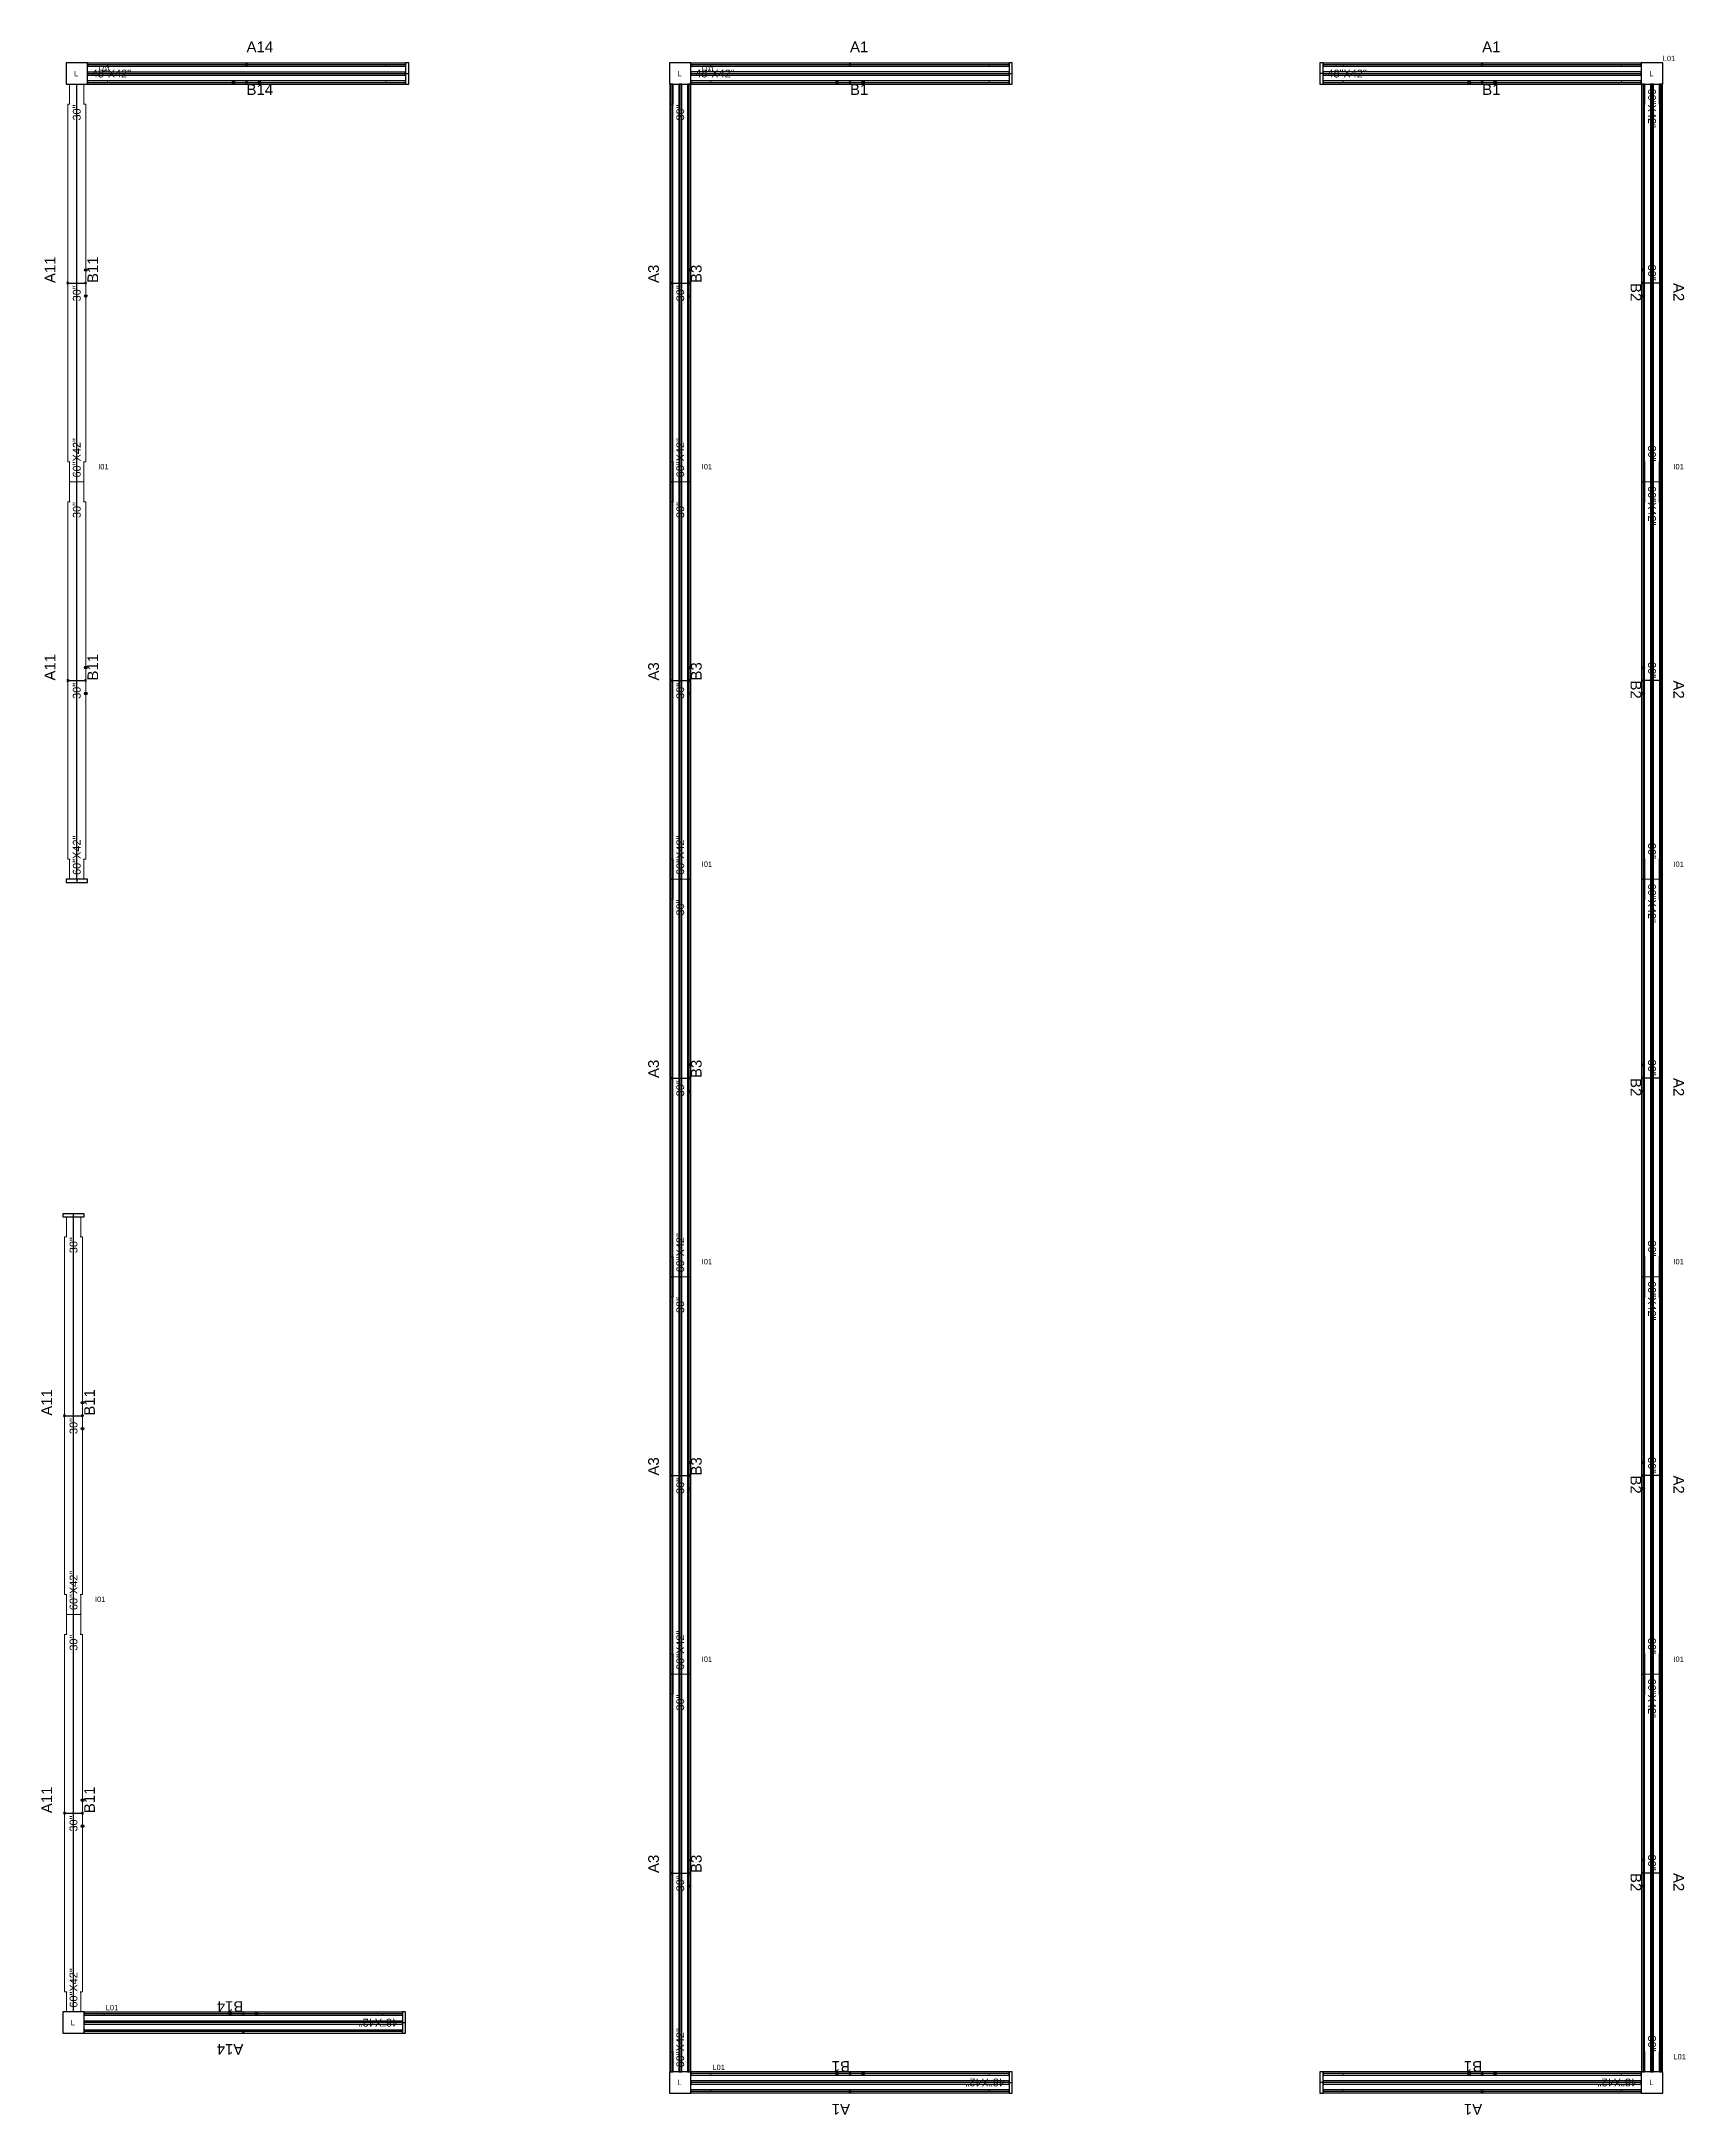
# Model space of a CAD drawing. Header units: millimetres. Extents: x 1390 to 1467.6, y 1790 to 1851.2.
# Drawn here: x 1409.3 to 1415.6, y 1827.03 to 1834.98 of the extents above; entities that cross this region are included whole.
import ezdxf

# ---------------------------------------------------------------- set-up
doc = ezdxf.new("R2010")
doc.units = ezdxf.units.MM
for name, color, linetype in [('DD2D', 7, 'Continuous'), ('DD2D_Geometry', 7, 'Continuous'), ('DDReportes', 7, 'Continuous'), ('Id Unión', 7, 'Continuous')]:
    doc.layers.add(name, color=color, linetype=linetype)
doc.styles.get("Standard").update_dxf_attribs({"font": 'arial.ttf'})

msp = doc.modelspace()

# ---------------------------------------------------------------- texts
at = {"layer": 'DD2D_Geometry'}
for p in [(1409.4224, 1834.8444), (1411.7364, 1834.8445), (1415.4624, 1834.8445), (1409.4099, 1827.3718), (1411.7364, 1827.1425), (1415.4624, 1827.1425)]:
    msp.add_text('L', height=0.0205, dxfattribs=at).set_placement(p)
at = {"layer": 'DDReportes'}
for s, p in [('A14', (1410.0836, 1834.9366)), ('A1', (1412.3976, 1834.9367)), ('A1', (1414.8216, 1834.9367)), ('B14', (1410.0836, 1834.7726)), ('B1', (1412.3976, 1834.7727)), ('B1', (1414.8216, 1834.7727))]:
    msp.add_text(s, height=0.041, dxfattribs=at).set_placement(p)
for s, rotation, p in [('A11', 90, (1409.3506, 1834.0516)), ('B11', 90, (1409.5146, 1834.0516)), ('A3', 90, (1411.6646, 1834.0517)), ('B3', 90, (1411.8286, 1834.0517)), ('B2', 270, (1415.3906, 1834.0517)), ('A2', 270, (1415.5546, 1834.0517)), ('A11', 90, (1409.3506, 1832.5276)), ('B11', 90, (1409.5146, 1832.5276)), ('A3', 90, (1411.6646, 1832.5277)), ('B3', 90, (1411.8286, 1832.5277)), ('B2', 270, (1415.3906, 1832.5277)), ('A2', 270, (1415.5546, 1832.5277)), ('A3', 90, (1411.6646, 1831.0037)), ('B3', 90, (1411.8286, 1831.0037)), ('B2', 270, (1415.3906, 1831.0037)), ('A2', 270, (1415.5546, 1831.0037)), ('A11', 90, (1409.3382, 1829.7091)), ('B11', 90, (1409.5022, 1829.7091)), ('A3', 90, (1411.6646, 1829.4797)), ('B3', 90, (1411.8286, 1829.4797)), ('B2', 270, (1415.3906, 1829.4797)), ('A2', 270, (1415.5546, 1829.4797)), ('A11', 90, (1409.3382, 1828.1851)), ('B11', 90, (1409.5022, 1828.1851)), ('A3', 90, (1411.6646, 1827.9557)), ('B3', 90, (1411.8286, 1827.9557)), ('B2', 270, (1415.3906, 1827.9557)), ('A2', 270, (1415.5546, 1827.9557)), ('B14', 180, (1410.0712, 1827.4641)), ('A14', 180, (1410.0712, 1827.3001)), ('B1', 180, (1412.3976, 1827.2347)), ('B1', 180, (1414.8216, 1827.2347)), ('A1', 180, (1412.3976, 1827.0707)), ('A1', 180, (1414.8216, 1827.0707))]:
    msp.add_text(s, height=0.041, rotation=rotation, dxfattribs=at).set_placement(p)
at = {"layer": 'Id Unión'}
for s, p in [('L01', (1409.5149, 1834.8612)), ('L01', (1411.8289, 1834.8613)), ('L01', (1415.514, 1834.9022)), ('I01', (1409.5149, 1833.3372)), ('I01', (1411.8289, 1833.3373)), ('I01', (1415.5549, 1833.3372)), ('I01', (1411.8289, 1831.8133)), ('I01', (1415.5549, 1831.8132)), ('I01', (1411.8289, 1830.2893)), ('I01', (1415.5549, 1830.2892)), ('I01', (1409.5025, 1828.9946)), ('I01', (1411.8289, 1828.7653)), ('I01', (1415.5549, 1828.7652)), ('L01', (1409.5434, 1827.4296)), ('L01', (1415.5549, 1827.2412)), ('L01', (1411.8699, 1827.2002))]:
    msp.add_text(s, height=0.0205, dxfattribs=at).set_placement(p)

# ---------------------------------------------------------------- blocks, each defined once
blk = doc.blocks.new('DD101048422D')
at = {"color": 1, "linetype": 'Continuous', "lineweight": 0}
for p, q in [((0, -0.0255), (0, 0.0255)), ((0.0017, 0.0275), (0.0218, 0.0275)), ((0.002, 0.0275), (0.0215, 0.0275)), ((0.0747, 0.0275), (0.0215, 0.0275)), ((0.0747, 0.0275), (0.075, 0.0275)), ((0.0765, 0.026), (0.0765, 0.0343)), ((1.1435, 0.0343), (0.0765, 0.0343)), ((1.1435, 0.0343), (1.1435, 0.026)), ((1.1453, 0.0275), (1.145, 0.0275)), ((1.1453, 0.0275), (1.1985, 0.0275)), ((1.2183, 0.0275), (1.1982, 0.0275)), ((1.218, 0.0275), (1.1985, 0.0275)), ((1.22, -0.0255), (1.22, 0.0255)), ((0.025, -0.0275), (0.002, -0.0275)), ((0.025, -0.0275), (0.0747, -0.0275)), ((0.0747, -0.0275), (0.075, -0.0275)), ((0.0765, -0.0343), (0.0765, -0.026)), ((1.1435, -0.0343), (0.0765, -0.0343)), ((1.1435, -0.026), (1.1435, -0.0343)), ((1.1453, -0.0275), (1.145, -0.0275)), ((1.195, -0.0275), (1.1453, -0.0275)), ((1.195, -0.0275), (1.218, -0.0275))]:
    blk.add_line(p, q, dxfattribs=at)
at = {"color": 1}
for p, q in [((0.6065, 0.0379), (0.6135, 0.0308)), ((0.6065, 0.0308), (0.6135, 0.0379)), ((0.6065, -0.0379), (0.6135, -0.0308)), ((0.6065, -0.0308), (0.6135, -0.0379))]:
    blk.add_line(p, q, dxfattribs=at)
for centre in [(0.56, -0.0343), (0.66, -0.0343)]:
    blk.add_circle(centre, 0.005, dxfattribs=at)
at = {"color": 1, "linetype": 'Continuous', "lineweight": 0}
for centre, radius, start, end in [((0.002, 0.0255), 0.00203, 90, 180), ((0.075, 0.026), 0.00151, 10.02098, 90), ((0.075, 0.026), 0.00151, 0, 10.02098), ((1.145, 0.026), 0.00151, 90, 169.97902), ((1.145, 0.026), 0.00151, 169.97902, 180), ((1.145, 0.026), 0.00151, 169.97902, 180), ((1.218, 0.0255), 0.00203, 0, 90), ((0.002, -0.0255), 0.00203, 180, 270), ((0.075, -0.026), 0.00151, 270, 349.97902), ((0.075, -0.026), 0.00151, 349.97902, 0), ((1.145, -0.026), 0.00151, 180, 190.02098), ((1.145, -0.026), 0.00151, 180, 190.02098), ((1.145, -0.026), 0.00151, 190.02098, 270), ((1.218, -0.0255), 0.00203, 270, 0)]:
    blk.add_arc(centre, radius, start, end, dxfattribs=at)
at = {"color": 1}
for p in [(0.61, 0.0343), (0.61, -0.0343)]:
    blk.add_point(p, dxfattribs=at)
blk.add_text('48"X42"', height=0.03).set_placement((0.0165, -0.0149))
blk = doc.blocks.new('SPACE_DD10104842')
blk.add_blockref('DD101048422D', (0, 0))
blk = doc.blocks.new('DD101060422D')
at = {"color": 1, "linetype": 'Continuous', "lineweight": 0}
for p, q in [((0, -0.0255), (0, 0.0255)), ((0.0017, 0.0275), (0.0218, 0.0275)), ((0.002, 0.0275), (0.0215, 0.0275)), ((0.0747, 0.0275), (0.0215, 0.0275)), ((0.0747, 0.0275), (0.075, 0.0275)), ((0.0765, 0.026), (0.0765, 0.0343)), ((1.4475, 0.0343), (0.0765, 0.0343)), ((1.4475, 0.0343), (1.4475, 0.026)), ((1.4493, 0.0275), (1.449, 0.0275)), ((1.4493, 0.0275), (1.5025, 0.0275)), ((1.5223, 0.0275), (1.5022, 0.0275)), ((1.522, 0.0275), (1.5025, 0.0275)), ((1.524, -0.0255), (1.524, 0.0255)), ((0.025, -0.0275), (0.002, -0.0275)), ((0.025, -0.0275), (0.0747, -0.0275)), ((0.0747, -0.0275), (0.075, -0.0275)), ((0.0765, -0.0343), (0.0765, -0.026)), ((1.4475, -0.0343), (0.0765, -0.0343)), ((1.4475, -0.026), (1.4475, -0.0343)), ((1.4493, -0.0275), (1.449, -0.0275)), ((1.499, -0.0275), (1.4493, -0.0275)), ((1.499, -0.0275), (1.522, -0.0275))]:
    blk.add_line(p, q, dxfattribs=at)
at = {"color": 1}
for p, q in [((0.7585, 0.0379), (0.7655, 0.0308)), ((0.7585, 0.0308), (0.7655, 0.0379)), ((0.762, 0.0343), (0.762, -0.0343)), ((0.7585, -0.0379), (0.7655, -0.0308)), ((0.7585, -0.0308), (0.7655, -0.0379))]:
    blk.add_line(p, q, dxfattribs=at)
for centre in [(0.712, -0.0343), (0.812, -0.0343)]:
    blk.add_circle(centre, 0.005, dxfattribs=at)
at = {"color": 1, "linetype": 'Continuous', "lineweight": 0}
for centre, radius, start, end in [((0.002, 0.0255), 0.00203, 90, 180), ((0.075, 0.026), 0.00151, 10.02098, 90), ((0.075, 0.026), 0.00151, 0, 10.02098), ((1.449, 0.026), 0.00151, 90, 169.97902), ((1.449, 0.026), 0.00151, 169.97902, 180), ((1.449, 0.026), 0.00151, 169.97902, 180), ((1.522, 0.0255), 0.00203, 0, 90), ((0.002, -0.0255), 0.00203, 180, 270), ((0.075, -0.026), 0.00151, 270, 349.97902), ((0.075, -0.026), 0.00151, 349.97902, 0), ((1.449, -0.026), 0.00151, 180, 190.02098), ((1.449, -0.026), 0.00151, 180, 190.02098), ((1.449, -0.026), 0.00151, 190.02098, 270), ((1.522, -0.0255), 0.00203, 270, 0)]:
    blk.add_arc(centre, radius, start, end, dxfattribs=at)
at = {"color": 1}
for p in [(0.762, 0.0343), (0.762, -0.0343)]:
    blk.add_point(p, dxfattribs=at)
for s, p in [('60"X42"', (0.0165, -0.0149)), ('30"', (0.6916, -0.0149)), ('30"', (1.3849, -0.0149))]:
    blk.add_text(s, height=0.03).set_placement(p)
blk = doc.blocks.new('SPACE_DD10106042')
blk.add_blockref('DD101060422D', (0, 0))
blk = doc.blocks.new('DD3021422D')
for p, q in [((0, 0.041), (0, -0.041)), ((0.012, 0.041), (0, 0.041)), ((0.012, -0.041), (0.012, 0.041)), ((0, -0.041), (0.012, -0.041))]:
    blk.add_line(p, q)
blk = doc.blocks.new('SPACE_DD302142')
blk.add_blockref('DD3021422D', (0, 0))

# ---------------------------------------------------------------- linework, layer by layer
at = {"layer": 'DD2D'}
for p, q in [((1409.4736, 1834.8889), (1410.6936, 1834.8889)), ((1411.7876, 1834.889), (1413.0076, 1834.889)), ((1414.2116, 1834.889), (1415.4316, 1834.889)), ((1409.4326, 1834.8136), (1409.4326, 1834.8137)), ((1409.4326, 1833.2896), (1409.4326, 1834.8136)), ((1409.4736, 1834.8546), (1410.6936, 1834.8546)), ((1409.4736, 1834.8546), (1410.6936, 1834.8546)), ((1409.4736, 1834.8203), (1410.6936, 1834.8203)), ((1410.6936, 1834.8546), (1410.7056, 1834.8546)), ((1411.7123, 1833.2897), (1411.7123, 1834.8137)), ((1411.7466, 1834.8137), (1411.7466, 1834.8138)), ((1411.7466, 1833.2897), (1411.7466, 1834.8137)), ((1411.7466, 1833.2897), (1411.7466, 1834.8137)), ((1411.7809, 1833.2897), (1411.7809, 1834.8137)), ((1411.7876, 1834.8547), (1413.0076, 1834.8547)), ((1411.7876, 1834.8547), (1413.0076, 1834.8547)), ((1411.7876, 1834.8204), (1413.0076, 1834.8204)), ((1413.0076, 1834.8547), (1413.0196, 1834.8547)), ((1414.2116, 1834.8547), (1414.1996, 1834.8547)), ((1414.2116, 1834.8547), (1415.4316, 1834.8547)), ((1414.2116, 1834.8547), (1415.4316, 1834.8547)), ((1414.2116, 1834.8204), (1415.4316, 1834.8204)), ((1415.4316, 1834.8547), (1415.4317, 1834.8547)), ((1415.4383, 1834.8137), (1415.4383, 1833.2897)), ((1415.4726, 1834.8137), (1415.4726, 1833.2897)), ((1415.4726, 1834.8137), (1415.4726, 1833.2897)), ((1415.5069, 1834.8137), (1415.5069, 1833.2897)), ((1409.4326, 1833.2896), (1409.4326, 1833.2897)), ((1409.4326, 1831.7656), (1409.4326, 1833.2896)), ((1411.7123, 1831.7657), (1411.7123, 1833.2897)), ((1411.7466, 1833.2897), (1411.7466, 1833.2898)), ((1411.7466, 1831.7657), (1411.7466, 1833.2897)), ((1411.7466, 1831.7657), (1411.7466, 1833.2897)), ((1411.7809, 1831.7657), (1411.7809, 1833.2897)), ((1415.4383, 1833.2897), (1415.4383, 1831.7657)), ((1415.4726, 1833.2897), (1415.4726, 1833.2896)), ((1415.4726, 1833.2897), (1415.4726, 1831.7657)), ((1415.4726, 1833.2897), (1415.4726, 1831.7657)), ((1415.5069, 1833.2897), (1415.5069, 1831.7657)), ((1409.4326, 1831.7656), (1409.4326, 1831.7536)), ((1411.7123, 1830.2417), (1411.7123, 1831.7657)), ((1411.7466, 1831.7657), (1411.7466, 1831.7658)), ((1411.7466, 1830.2417), (1411.7466, 1831.7657)), ((1411.7466, 1830.2417), (1411.7466, 1831.7657)), ((1411.7809, 1830.2417), (1411.7809, 1831.7657)), ((1415.4383, 1831.7657), (1415.4383, 1830.2417)), ((1415.4726, 1831.7657), (1415.4726, 1831.7656)), ((1415.4726, 1831.7657), (1415.4726, 1830.2417)), ((1415.4726, 1831.7657), (1415.4726, 1830.2417)), ((1415.5069, 1831.7657), (1415.5069, 1830.2417)), ((1409.4202, 1830.4711), (1409.4202, 1830.4831)), ((1409.4202, 1828.9471), (1409.4202, 1830.4711)), ((1411.7123, 1828.7177), (1411.7123, 1830.2417)), ((1411.7466, 1830.2417), (1411.7466, 1830.2418)), ((1411.7466, 1828.7177), (1411.7466, 1830.2417)), ((1411.7466, 1828.7177), (1411.7466, 1830.2417)), ((1411.7809, 1828.7177), (1411.7809, 1830.2417)), ((1415.4383, 1830.2417), (1415.4383, 1828.7177)), ((1415.4726, 1830.2417), (1415.4726, 1830.2416)), ((1415.4726, 1830.2417), (1415.4726, 1828.7177)), ((1415.4726, 1830.2417), (1415.4726, 1828.7177)), ((1415.5069, 1830.2417), (1415.5069, 1828.7177)), ((1409.4202, 1828.9471), (1409.4202, 1828.9472)), ((1409.4202, 1827.4231), (1409.4202, 1828.9471)), ((1411.7123, 1827.1937), (1411.7123, 1828.7177)), ((1411.7466, 1828.7177), (1411.7466, 1828.7178)), ((1411.7466, 1827.1937), (1411.7466, 1828.7177)), ((1411.7466, 1827.1937), (1411.7466, 1828.7177)), ((1411.7809, 1827.1937), (1411.7809, 1828.7177)), ((1415.4383, 1828.7177), (1415.4383, 1827.1937)), ((1415.4726, 1828.7177), (1415.4726, 1828.7176)), ((1415.4726, 1828.7177), (1415.4726, 1827.1937)), ((1415.4726, 1828.7177), (1415.4726, 1827.1937)), ((1415.5069, 1828.7177), (1415.5069, 1827.1937)), ((1410.6812, 1827.4164), (1409.4612, 1827.4164)), ((1409.4612, 1827.3821), (1409.4611, 1827.3821)), ((1410.6812, 1827.3821), (1409.4612, 1827.3821)), ((1410.6812, 1827.3821), (1409.4612, 1827.3821)), ((1410.6812, 1827.3478), (1409.4612, 1827.3478)), ((1410.6812, 1827.3821), (1410.6932, 1827.3821)), ((1413.0076, 1827.187), (1411.7876, 1827.187)), ((1415.4316, 1827.187), (1414.2116, 1827.187)), ((1415.4726, 1827.1937), (1415.4726, 1827.1936)), ((1411.7876, 1827.1527), (1411.7875, 1827.1527)), ((1413.0076, 1827.1527), (1411.7876, 1827.1527)), ((1413.0076, 1827.1527), (1411.7876, 1827.1527)), ((1413.0076, 1827.1184), (1411.7876, 1827.1184)), ((1413.0076, 1827.1527), (1413.0196, 1827.1527)), ((1414.2116, 1827.1527), (1414.1996, 1827.1527)), ((1415.4316, 1827.1527), (1414.2116, 1827.1527)), ((1415.4316, 1827.1527), (1414.2116, 1827.1527)), ((1415.4316, 1827.1184), (1414.2116, 1827.1184))]:
    msp.add_line(p, q, dxfattribs=at)
at = {"layer": 'DD2D_Geometry'}
for points in [[(1409.4736, 1834.8136), (1409.4736, 1834.8957), (1409.3916, 1834.8957), (1409.3916, 1834.8136)], [(1409.4736, 1834.8829), (1410.6936, 1834.8829), (1410.6936, 1834.8949), (1409.4736, 1834.8949)], [(1411.7876, 1834.8137), (1411.7876, 1834.8958), (1411.7056, 1834.8958), (1411.7056, 1834.8137)], [(1411.7876, 1834.883), (1413.0076, 1834.883), (1413.0076, 1834.895), (1411.7876, 1834.895)], [(1414.2116, 1834.883), (1415.4316, 1834.883), (1415.4316, 1834.895), (1414.2116, 1834.895)], [(1415.4316, 1834.8137), (1415.5137, 1834.8137), (1415.5137, 1834.8957), (1415.4316, 1834.8957)], [(1409.4736, 1834.8486), (1410.6936, 1834.8486), (1410.6936, 1834.8606), (1409.4736, 1834.8606)], [(1409.4736, 1834.8143), (1410.6936, 1834.8143), (1410.6936, 1834.8263), (1409.4736, 1834.8263)], [(1411.7183, 1833.2897), (1411.7183, 1834.8137), (1411.7063, 1834.8137), (1411.7063, 1833.2897)], [(1411.7526, 1833.2897), (1411.7526, 1834.8137), (1411.7406, 1834.8137), (1411.7406, 1833.2897)], [(1411.7869, 1833.2897), (1411.7869, 1834.8137), (1411.7749, 1834.8137), (1411.7749, 1833.2897)], [(1411.7876, 1834.8487), (1413.0076, 1834.8487), (1413.0076, 1834.8607), (1411.7876, 1834.8607)], [(1411.7876, 1834.8144), (1413.0076, 1834.8144), (1413.0076, 1834.8264), (1411.7876, 1834.8264)], [(1414.2116, 1834.8487), (1415.4316, 1834.8487), (1415.4316, 1834.8607), (1414.2116, 1834.8607)], [(1414.2116, 1834.8144), (1415.4316, 1834.8144), (1415.4316, 1834.8264), (1414.2116, 1834.8264)], [(1415.4323, 1834.8137), (1415.4323, 1833.2897), (1415.4443, 1833.2897), (1415.4443, 1834.8137)], [(1415.4666, 1834.8137), (1415.4666, 1833.2897), (1415.4786, 1833.2897), (1415.4786, 1834.8137)], [(1415.5009, 1834.8137), (1415.5009, 1833.2897), (1415.5129, 1833.2897), (1415.5129, 1834.8137)], [(1409.4326, 1833.2896), (1409.4326, 1833.2896), (1409.4326, 1833.2897), (1409.4326, 1833.2897)], [(1411.7183, 1831.7657), (1411.7183, 1833.2897), (1411.7063, 1833.2897), (1411.7063, 1831.7657)], [(1411.7526, 1831.7657), (1411.7526, 1833.2897), (1411.7406, 1833.2897), (1411.7406, 1831.7657)], [(1411.7466, 1833.2897), (1411.7466, 1833.2897), (1411.7466, 1833.2898), (1411.7466, 1833.2898)], [(1411.7869, 1831.7657), (1411.7869, 1833.2897), (1411.7749, 1833.2897), (1411.7749, 1831.7657)], [(1415.4323, 1833.2897), (1415.4323, 1831.7657), (1415.4443, 1831.7657), (1415.4443, 1833.2897)], [(1415.4666, 1833.2897), (1415.4666, 1831.7657), (1415.4786, 1831.7657), (1415.4786, 1833.2897)], [(1415.4726, 1833.2896), (1415.4726, 1833.2896), (1415.4726, 1833.2897), (1415.4726, 1833.2897)], [(1415.5009, 1833.2897), (1415.5009, 1831.7657), (1415.5129, 1831.7657), (1415.5129, 1833.2897)], [(1411.7183, 1830.2417), (1411.7183, 1831.7657), (1411.7063, 1831.7657), (1411.7063, 1830.2417)], [(1411.7526, 1830.2417), (1411.7526, 1831.7657), (1411.7406, 1831.7657), (1411.7406, 1830.2417)], [(1411.7466, 1831.7657), (1411.7466, 1831.7657), (1411.7466, 1831.7658), (1411.7466, 1831.7658)], [(1411.7869, 1830.2417), (1411.7869, 1831.7657), (1411.7749, 1831.7657), (1411.7749, 1830.2417)], [(1415.4323, 1831.7657), (1415.4323, 1830.2417), (1415.4443, 1830.2417), (1415.4443, 1831.7657)], [(1415.4666, 1831.7657), (1415.4666, 1830.2417), (1415.4786, 1830.2417), (1415.4786, 1831.7657)], [(1415.4726, 1831.7656), (1415.4726, 1831.7656), (1415.4726, 1831.7657), (1415.4726, 1831.7657)], [(1415.5009, 1831.7657), (1415.5009, 1830.2417), (1415.5129, 1830.2417), (1415.5129, 1831.7657)], [(1411.7183, 1828.7177), (1411.7183, 1830.2417), (1411.7063, 1830.2417), (1411.7063, 1828.7177)], [(1411.7526, 1828.7177), (1411.7526, 1830.2417), (1411.7406, 1830.2417), (1411.7406, 1828.7177)], [(1411.7466, 1830.2417), (1411.7466, 1830.2417), (1411.7466, 1830.2418), (1411.7466, 1830.2418)], [(1411.7869, 1828.7177), (1411.7869, 1830.2417), (1411.7749, 1830.2417), (1411.7749, 1828.7177)], [(1415.4323, 1830.2417), (1415.4323, 1828.7177), (1415.4443, 1828.7177), (1415.4443, 1830.2417)], [(1415.4666, 1830.2417), (1415.4666, 1828.7177), (1415.4786, 1828.7177), (1415.4786, 1830.2417)], [(1415.4726, 1830.2416), (1415.4726, 1830.2416), (1415.4726, 1830.2417), (1415.4726, 1830.2417)], [(1415.5009, 1830.2417), (1415.5009, 1828.7177), (1415.5129, 1828.7177), (1415.5129, 1830.2417)], [(1409.4202, 1828.9471), (1409.4202, 1828.9471), (1409.4202, 1828.9472), (1409.4202, 1828.9472)], [(1411.7183, 1827.1937), (1411.7183, 1828.7177), (1411.7063, 1828.7177), (1411.7063, 1827.1937)], [(1411.7526, 1827.1937), (1411.7526, 1828.7177), (1411.7406, 1828.7177), (1411.7406, 1827.1937)], [(1411.7466, 1828.7177), (1411.7466, 1828.7177), (1411.7466, 1828.7178), (1411.7466, 1828.7178)], [(1411.7869, 1827.1937), (1411.7869, 1828.7177), (1411.7749, 1828.7177), (1411.7749, 1827.1937)], [(1415.4323, 1828.7177), (1415.4323, 1827.1937), (1415.4443, 1827.1937), (1415.4443, 1828.7177)], [(1415.4666, 1828.7177), (1415.4666, 1827.1937), (1415.4786, 1827.1937), (1415.4786, 1828.7177)], [(1415.4726, 1828.7176), (1415.4726, 1828.7176), (1415.4726, 1828.7177), (1415.4726, 1828.7177)], [(1415.5009, 1828.7177), (1415.5009, 1827.1937), (1415.5129, 1827.1937), (1415.5129, 1828.7177)], [(1409.4612, 1827.4231), (1409.3791, 1827.4231), (1409.3791, 1827.3411), (1409.4612, 1827.3411)], [(1410.6812, 1827.4224), (1409.4612, 1827.4224), (1409.4612, 1827.4104), (1410.6812, 1827.4104)], [(1410.6812, 1827.3881), (1409.4612, 1827.3881), (1409.4612, 1827.3761), (1410.6812, 1827.3761)], [(1410.6812, 1827.3538), (1409.4612, 1827.3538), (1409.4612, 1827.3418), (1410.6812, 1827.3418)], [(1411.7876, 1827.1937), (1411.7055, 1827.1937), (1411.7055, 1827.1117), (1411.7876, 1827.1117)], [(1413.0076, 1827.193), (1411.7876, 1827.193), (1411.7876, 1827.181), (1413.0076, 1827.181)], [(1415.4316, 1827.193), (1414.2116, 1827.193), (1414.2116, 1827.181), (1415.4316, 1827.181)], [(1415.4316, 1827.1937), (1415.4316, 1827.1116), (1415.5136, 1827.1116), (1415.5136, 1827.1937)], [(1413.0076, 1827.1587), (1411.7876, 1827.1587), (1411.7876, 1827.1467), (1413.0076, 1827.1467)], [(1413.0076, 1827.1244), (1411.7876, 1827.1244), (1411.7876, 1827.1124), (1413.0076, 1827.1124)], [(1415.4316, 1827.1587), (1414.2116, 1827.1587), (1414.2116, 1827.1467), (1415.4316, 1827.1467)], [(1415.4316, 1827.1244), (1414.2116, 1827.1244), (1414.2116, 1827.1124), (1415.4316, 1827.1124)]]:
    msp.add_lwpolyline(points, close=True, dxfattribs=at)

# ---------------------------------------------------------------- block references
for name, p in [('SPACE_DD10104842', (1409.4736, 1834.8546)), ('SPACE_DD302142', (1410.6936, 1834.8546)), ('SPACE_DD10104842', (1411.7876, 1834.8547)), ('SPACE_DD302142', (1413.0076, 1834.8547)), ('SPACE_DD10104842', (1414.2116, 1834.8547)), ('SPACE_DD302142', (1410.6812, 1827.3821)), ('SPACE_DD302142', (1413.0076, 1827.1527))]:
    msp.add_blockref(name, p, dxfattribs=at)
for name, p, rotation in [('SPACE_DD302142', (1414.2116, 1834.8547), 180), ('SPACE_DD10106042', (1409.4326, 1833.2896), 90), ('SPACE_DD10106042', (1411.7466, 1833.2897), 90), ('SPACE_DD10106042', (1415.4726, 1834.8137), 270), ('SPACE_DD10106042', (1409.4326, 1831.7656), 90), ('SPACE_DD10106042', (1411.7466, 1831.7657), 90), ('SPACE_DD10106042', (1415.4726, 1833.2897), 270), ('SPACE_DD302142', (1409.4326, 1831.7656), 270), ('SPACE_DD10106042', (1411.7466, 1830.2417), 90), ('SPACE_DD10106042', (1415.4726, 1831.7657), 270), ('SPACE_DD302142', (1409.4202, 1830.4711), 90), ('SPACE_DD10106042', (1409.4202, 1828.9471), 90), ('SPACE_DD10106042', (1411.7466, 1828.7177), 90), ('SPACE_DD10106042', (1415.4726, 1830.2417), 270), ('SPACE_DD10106042', (1409.4202, 1827.4231), 90), ('SPACE_DD10106042', (1411.7466, 1827.1937), 90), ('SPACE_DD10106042', (1415.4726, 1828.7177), 270), ('SPACE_DD10104842', (1410.6812, 1827.3821), 180), ('SPACE_DD10104842', (1413.0076, 1827.1527), 180), ('SPACE_DD302142', (1414.2116, 1827.1527), 180), ('SPACE_DD10104842', (1415.4316, 1827.1527), 180)]:
    msp.add_blockref(name, p, dxfattribs=dict(at, rotation=rotation))

msp.set_redraw_order([(e.dxf.handle, doc.entitydb.next_handle()) for e in msp.query("TEXT MTEXT ATTDEF DIMENSION ARC_DIMENSION")])  # texts and dimensions are drawn at this point

doc.saveas('drawing.dxf')
